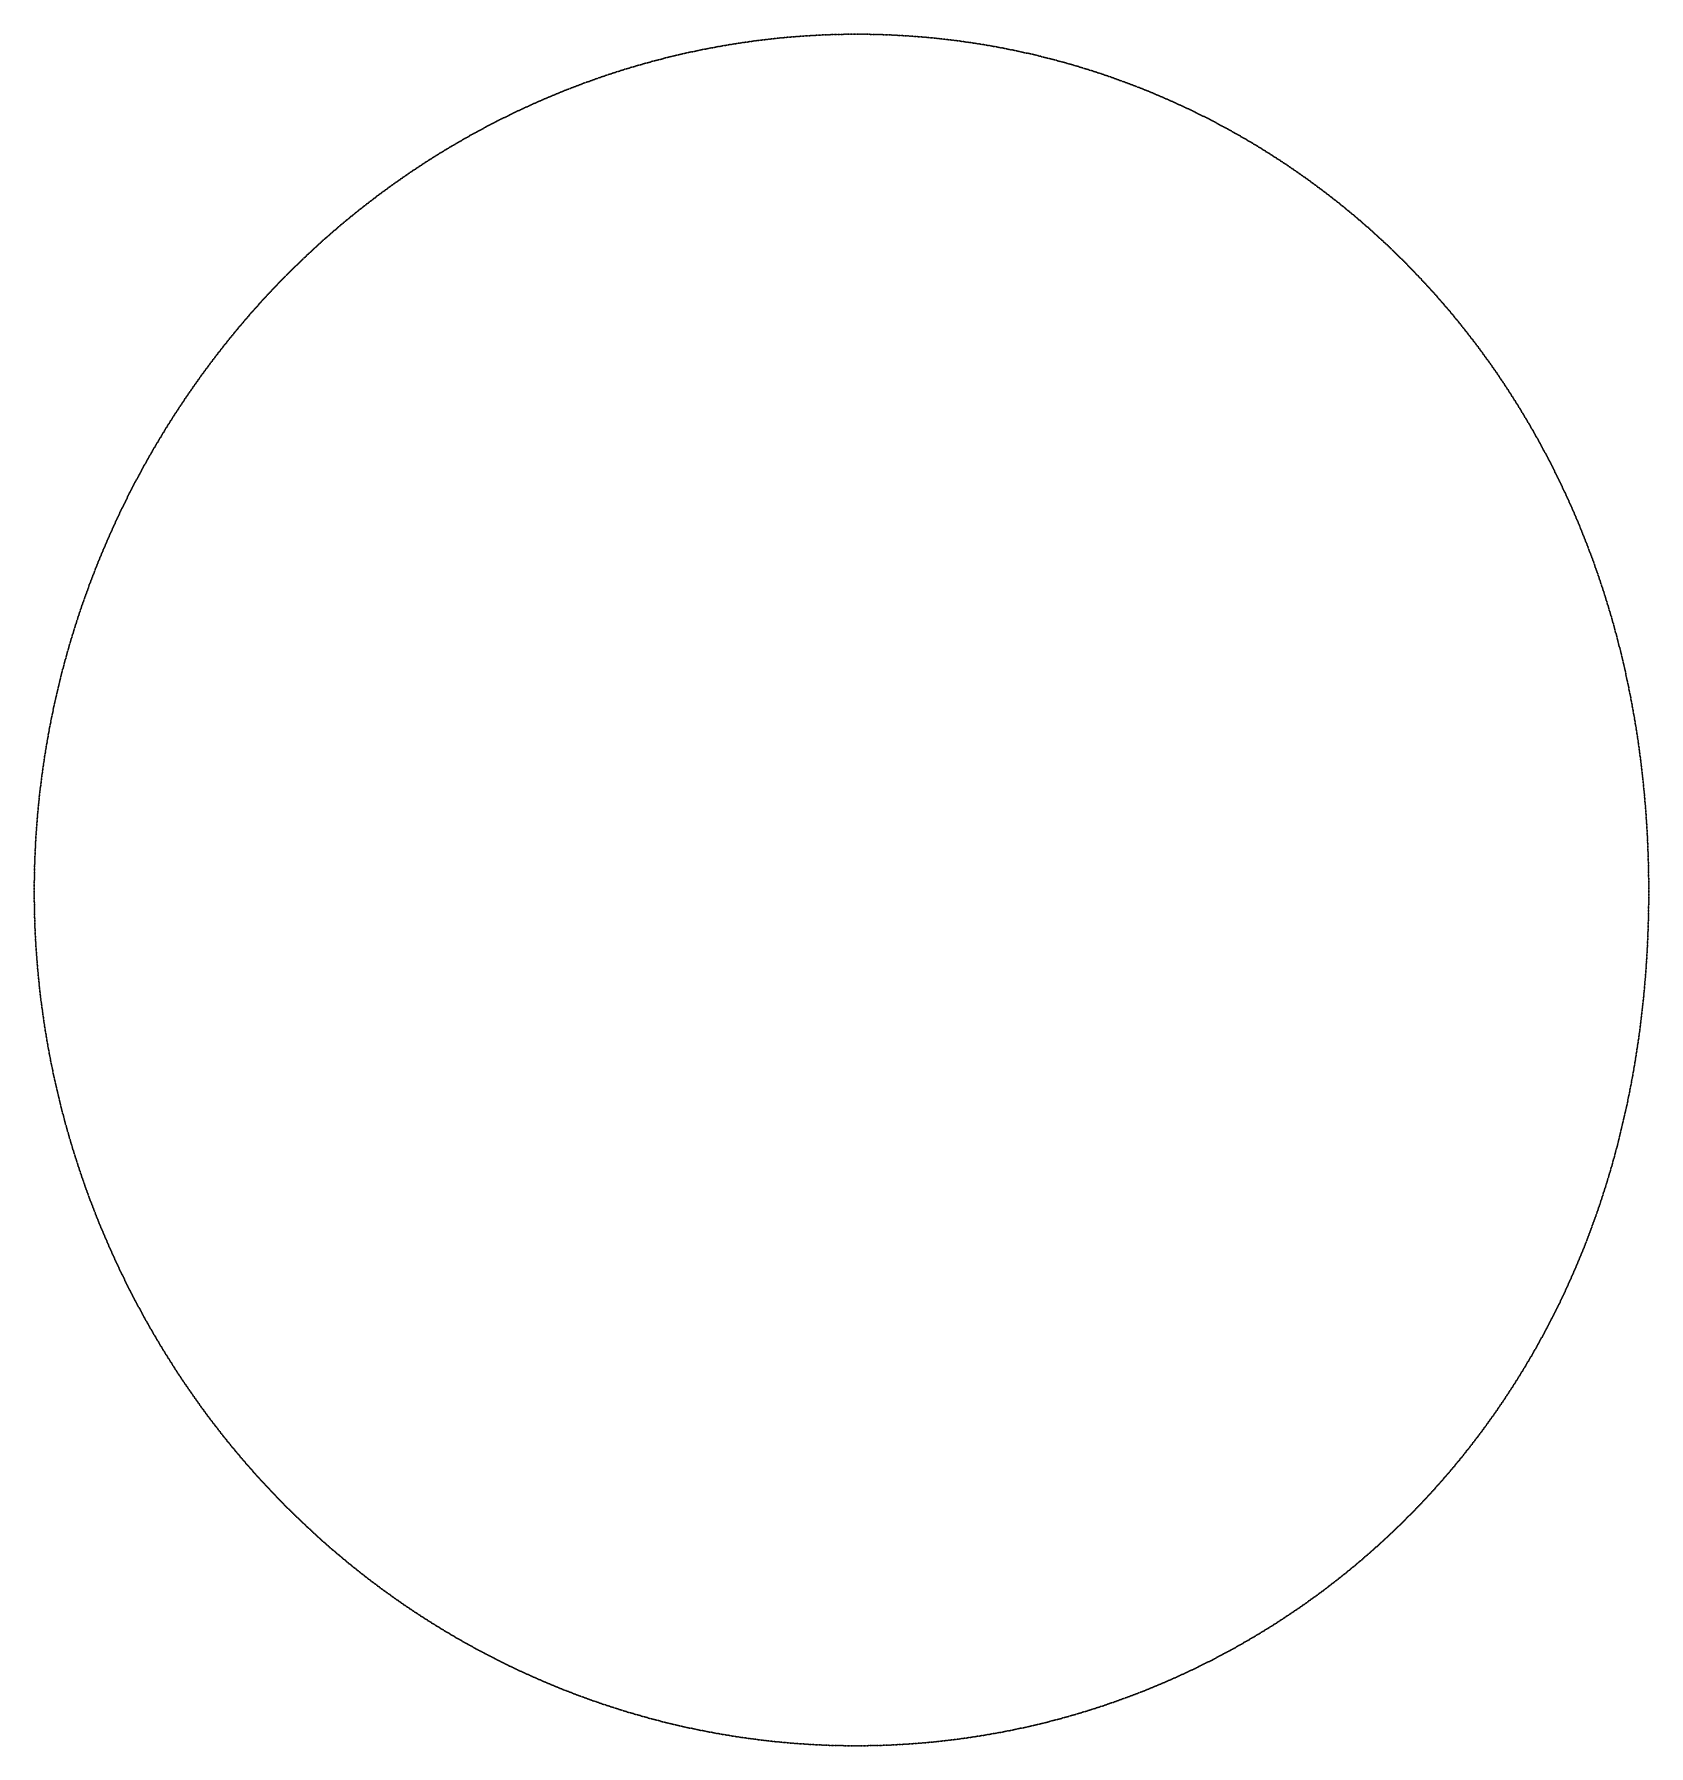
# Model space of a CAD drawing. Header units: metres. Extents: x -296 to 247, y -287 to 288.
import ezdxf

# ---------------------------------------------------------------- set-up
doc = ezdxf.new("R2010")
doc.units = ezdxf.units.M

msp = doc.modelspace()

# ---------------------------------------------------------------- linework, layer by layer
for p in [(-34.94, 287.85), (-34.45, 287.88), (-33.96, 287.9), (-33.47, 287.93), (-32.98, 287.96), (-32.49, 287.98), (-32.01, 288), (-31.52, 288.03), (-31.03, 288.05), (-30.54, 288.07), (-30.05, 288.09), (-29.56, 288.11), (-29.07, 288.13), (-28.58, 288.15), (-28.09, 288.16), (-27.6, 288.18), (-27.11, 288.19), (-26.62, 288.21), (-26.14, 288.22), (-25.65, 288.23), (-25.16, 288.24), (-24.67, 288.25), (-24.18, 288.26), (-23.69, 288.27), (-23.2, 288.28), (-22.71, 288.28), (-22.22, 288.29), (-21.73, 288.29), (-21.24, 288.3), (-20.75, 288.3), (-20.26, 288.3), (-19.77, 288.3), (-19.28, 288.3), (-18.79, 288.3), (-18.3, 288.3), (-17.81, 288.3), (-17.32, 288.29), (-16.83, 288.29), (-16.35, 288.28), (-15.86, 288.28), (-15.37, 288.27), (-14.88, 288.26), (-14.39, 288.25), (-13.9, 288.24), (-13.41, 288.23), (-12.92, 288.22), (-12.43, 288.21), (-11.94, 288.2), (-11.45, 288.18), (-10.96, 288.17), (-10.47, 288.15), (-9.98, 288.13), (-9.49, 288.11), (-9, 288.09), (-8.52, 288.07), (-8.03, 288.05), (-7.54, 288.03), (-7.05, 288.01), (-6.56, 287.98), (-6.07, 287.96), (-5.58, 287.93), (-5.09, 287.91), (-4.6, 287.88), (-4.12, 287.85), (-76.11, 282.12), (-75.63, 282.23), (-75.16, 282.33), (-74.68, 282.43), (-74.2, 282.54), (-73.72, 282.64), (-73.24, 282.74), (-72.76, 282.84), (-72.28, 282.94), (-71.8, 283.03), (-71.32, 283.13), (-70.84, 283.23), (-70.36, 283.32), (-69.88, 283.42), (-69.4, 283.51), (-68.92, 283.6), (-68.44, 283.69), (-67.96, 283.78), (-67.48, 283.87), (-66.99, 283.96), (-66.51, 284.05), (-66.03, 284.14), (-65.55, 284.22), (-65.07, 284.31), (-64.59, 284.39), (-64.1, 284.48), (-63.62, 284.56), (-63.14, 284.64), (-62.65, 284.72), (-62.17, 284.8), (-61.69, 284.88), (-61.21, 284.96), (-60.72, 285.04), (-60.24, 285.11), (-59.76, 285.19), (-59.27, 285.26), (-58.79, 285.34), (-58.3, 285.41), (-57.82, 285.48), (-57.33, 285.55), (-56.85, 285.62), (-56.37, 285.69), (-55.88, 285.76), (-55.4, 285.83), (-54.91, 285.9), (-54.43, 285.96), (-53.94, 286.03), (-53.46, 286.09), (-52.97, 286.15), (-52.48, 286.22), (-52, 286.28), (-51.51, 286.34), (-51.03, 286.4), (-50.54, 286.45), (-50.05, 286.51), (-49.57, 286.57), (-49.08, 286.62), (-48.6, 286.68), (-48.11, 286.73), (-47.62, 286.79), (-47.14, 286.84), (-46.65, 286.89), (-46.16, 286.94), (-45.67, 286.99), (-45.19, 287.04), (-44.7, 287.09), (-44.21, 287.13), (-43.73, 287.18), (-43.24, 287.22), (-42.75, 287.27), (-42.26, 287.31), (-41.77, 287.35), (-41.29, 287.39), (-40.8, 287.43), (-40.31, 287.47), (-39.82, 287.51), (-39.33, 287.55), (-38.85, 287.59), (-38.36, 287.62), (-37.87, 287.66), (-37.38, 287.69), (-36.89, 287.72), (-36.4, 287.76), (-35.92, 287.79), (-35.43, 287.82), (-3.63, 287.82), (-3.14, 287.79), (-2.65, 287.76), (-2.16, 287.73), (-1.67, 287.7), (-1.18, 287.66), (-0.7, 287.63), (-0.21, 287.59), (0.28, 287.55), (0.77, 287.52), (1.26, 287.48), (1.74, 287.44), (2.23, 287.4), (2.72, 287.36), (3.21, 287.32), (3.7, 287.27), (4.18, 287.23), (4.67, 287.18), (5.16, 287.14), (5.65, 287.09), (6.13, 287.04), (6.62, 286.99), (7.11, 286.94), (7.59, 286.89), (8.08, 286.84), (8.57, 286.79), (9.05, 286.74), (9.54, 286.68), (10.03, 286.63), (10.51, 286.57), (11, 286.52), (11.49, 286.46), (11.97, 286.4), (12.46, 286.34), (12.94, 286.28), (13.43, 286.22), (13.91, 286.16), (14.4, 286.09), (14.89, 286.03), (15.37, 285.96), (15.86, 285.9), (16.34, 285.83), (16.83, 285.76), (17.31, 285.69), (17.8, 285.63), (18.28, 285.55), (18.76, 285.48), (19.25, 285.41), (19.73, 285.34), (20.22, 285.26), (20.7, 285.19), (21.18, 285.11), (21.67, 285.04), (22.15, 284.96), (22.63, 284.88), (23.12, 284.8), (23.6, 284.72), (24.08, 284.64), (24.56, 284.55), (25.05, 284.47), (25.53, 284.39), (26.01, 284.3), (26.49, 284.22), (26.97, 284.13), (27.46, 284.04), (27.94, 283.95), (28.42, 283.86), (28.9, 283.77), (29.38, 283.68), (29.86, 283.59), (30.34, 283.49), (30.82, 283.4), (31.3, 283.3), (31.78, 283.21), (32.26, 283.11), (32.74, 283.01), (33.22, 282.92), (33.7, 282.82), (34.18, 282.72), (34.66, 282.61), (35.14, 282.51), (35.62, 282.41), (36.1, 282.3), (36.57, 282.2), (37.05, 282.09), (-97.87, 276.36), (-97.41, 276.5), (-96.94, 276.64), (-96.47, 276.79), (-96, 276.93), (-95.53, 277.07), (-95.06, 277.21), (-94.59, 277.35), (-94.13, 277.49), (-93.66, 277.63), (-93.19, 277.77), (-92.72, 277.9), (-92.24, 278.04), (-91.77, 278.17), (-91.3, 278.3), (-90.83, 278.44), (-90.36, 278.57), (-89.89, 278.7), (-89.42, 278.83), (-88.94, 278.96), (-88.47, 279.09), (-88, 279.22), (-87.53, 279.34), (-87.05, 279.47), (-86.58, 279.59), (-86.11, 279.72), (-85.63, 279.84), (-85.16, 279.96), (-84.68, 280.08), (-84.21, 280.2), (-83.74, 280.32), (-83.26, 280.44), (-82.79, 280.56), (-82.31, 280.68), (-81.83, 280.79), (-81.36, 280.91), (-80.88, 281.02), (-80.41, 281.14), (-79.93, 281.25), (-79.45, 281.36), (-78.98, 281.47), (-78.5, 281.58), (-78.02, 281.69), (-77.55, 281.8), (-77.07, 281.91), (-76.59, 282.02), (37.53, 281.99), (38.01, 281.88), (38.48, 281.77), (38.96, 281.66), (39.44, 281.55), (39.91, 281.44), (40.39, 281.33), (40.87, 281.21), (41.34, 281.1), (41.82, 280.98), (42.3, 280.87), (42.77, 280.75), (43.25, 280.63), (43.72, 280.52), (44.2, 280.4), (44.67, 280.28), (45.14, 280.15), (45.62, 280.03), (46.09, 279.91), (46.57, 279.79), (47.04, 279.66), (47.51, 279.53), (47.99, 279.41), (48.46, 279.28), (48.93, 279.15), (49.4, 279.02), (49.87, 278.89), (50.35, 278.76), (50.82, 278.63), (51.29, 278.5), (51.76, 278.36), (52.23, 278.23), (52.7, 278.09), (53.17, 277.96), (53.64, 277.82), (54.11, 277.68), (54.58, 277.54), (55.05, 277.4), (55.52, 277.26), (55.99, 277.12), (56.45, 276.98), (56.92, 276.83), (57.39, 276.69), (57.86, 276.54), (58.32, 276.4), (-114.52, 270.58), (-114.06, 270.76), (-113.61, 270.93), (-113.15, 271.1), (-112.69, 271.28), (-112.23, 271.45), (-111.77, 271.62), (-111.31, 271.79), (-110.86, 271.96), (-110.4, 272.13), (-109.94, 272.3), (-109.48, 272.46), (-109.01, 272.63), (-108.55, 272.79), (-108.09, 272.96), (-107.63, 273.12), (-107.17, 273.28), (-106.71, 273.44), (-106.24, 273.61), (-105.78, 273.77), (-105.32, 273.92), (-104.86, 274.08), (-104.39, 274.24), (-103.93, 274.4), (-103.46, 274.55), (-103, 274.71), (-102.54, 274.86), (-102.07, 275.02), (-101.61, 275.17), (-101.14, 275.32), (-100.67, 275.47), (-100.21, 275.62), (-99.74, 275.77), (-99.28, 275.92), (-98.81, 276.06), (-98.34, 276.21), (58.79, 276.25), (59.26, 276.1), (59.72, 275.95), (60.19, 275.8), (60.66, 275.65), (61.12, 275.5), (61.59, 275.35), (62.05, 275.19), (62.52, 275.04), (62.98, 274.88), (63.45, 274.73), (63.91, 274.57), (64.37, 274.41), (64.84, 274.26), (65.3, 274.1), (65.76, 273.94), (66.22, 273.78), (66.69, 273.61), (67.15, 273.45), (67.61, 273.29), (68.07, 273.12), (68.53, 272.96), (68.99, 272.79), (69.45, 272.62), (69.91, 272.45), (70.37, 272.29), (70.83, 272.12), (71.29, 271.95), (71.75, 271.77), (72.2, 271.6), (72.66, 271.43), (73.12, 271.25), (73.58, 271.08), (74.03, 270.9), (74.49, 270.73), (-128.08, 264.95), (-127.64, 265.15), (-127.19, 265.35), (-126.74, 265.54), (-126.29, 265.74), (-125.84, 265.94), (-125.4, 266.13), (-124.95, 266.33), (-124.5, 266.52), (-124.05, 266.72), (-123.6, 266.91), (-123.15, 267.1), (-122.7, 267.29), (-122.24, 267.48), (-121.79, 267.67), (-121.34, 267.86), (-120.89, 268.04), (-120.44, 268.23), (-119.98, 268.42), (-119.53, 268.6), (-119.08, 268.79), (-118.62, 268.97), (-118.17, 269.15), (-117.71, 269.33), (-117.26, 269.51), (-116.8, 269.69), (-116.35, 269.87), (-115.89, 270.05), (-115.43, 270.23), (-114.98, 270.41), (74.95, 270.55), (75.4, 270.37), (75.86, 270.19), (76.31, 270.01), (76.77, 269.83), (77.22, 269.65), (77.68, 269.46), (78.13, 269.28), (78.58, 269.1), (79.04, 268.91), (79.49, 268.72), (79.94, 268.54), (80.39, 268.35), (80.85, 268.16), (81.3, 267.97), (81.75, 267.78), (82.2, 267.59), (82.65, 267.4), (83.1, 267.2), (83.55, 267.01), (84, 266.81), (84.45, 266.62), (84.89, 266.42), (85.34, 266.22), (85.79, 266.03), (86.24, 265.83), (86.68, 265.63), (87.13, 265.43), (87.58, 265.22), (88.02, 265.02), (88.47, 264.82), (-140.01, 259.26), (-139.57, 259.48), (-139.14, 259.7), (-138.7, 259.92), (-138.26, 260.14), (-137.82, 260.35), (-137.38, 260.57), (-136.94, 260.79), (-136.51, 261), (-136.07, 261.22), (-135.63, 261.43), (-135.18, 261.64), (-134.74, 261.86), (-134.3, 262.07), (-133.86, 262.28), (-133.42, 262.49), (-132.98, 262.7), (-132.53, 262.91), (-132.09, 263.12), (-131.65, 263.32), (-131.2, 263.53), (-130.76, 263.73), (-130.31, 263.94), (-129.87, 264.14), (-129.42, 264.34), (-128.98, 264.55), (-128.53, 264.75), (88.91, 264.61), (89.36, 264.41), (89.8, 264.2), (90.24, 264), (90.69, 263.79), (91.13, 263.58), (91.57, 263.37), (92.02, 263.16), (92.46, 262.95), (92.9, 262.74), (93.34, 262.53), (93.78, 262.31), (94.22, 262.1), (94.66, 261.88), (95.1, 261.67), (95.54, 261.45), (95.98, 261.23), (96.42, 261.02), (96.85, 260.8), (97.29, 260.58), (97.73, 260.36), (98.16, 260.13), (98.6, 259.91), (99.04, 259.69), (99.47, 259.46), (99.91, 259.24), (-150.8, 253.47), (-150.37, 253.71), (-149.94, 253.95), (-149.52, 254.19), (-149.09, 254.43), (-148.66, 254.67), (-148.23, 254.9), (-147.8, 255.14), (-147.37, 255.38), (-146.94, 255.61), (-146.51, 255.84), (-146.08, 256.08), (-145.65, 256.31), (-145.22, 256.54), (-144.79, 256.77), (-144.36, 257), (-143.92, 257.23), (-143.49, 257.46), (-143.06, 257.69), (-142.62, 257.91), (-142.19, 258.14), (-141.75, 258.36), (-141.32, 258.59), (-140.88, 258.81), (-140.45, 259.03), (100.34, 259.01), (100.77, 258.79), (101.21, 258.56), (101.64, 258.33), (102.07, 258.1), (102.51, 257.87), (102.94, 257.64), (103.37, 257.41), (103.8, 257.18), (104.23, 256.95), (104.66, 256.71), (105.09, 256.48), (105.52, 256.24), (105.95, 256), (106.38, 255.77), (106.8, 255.53), (107.23, 255.29), (107.66, 255.05), (108.09, 254.81), (108.51, 254.57), (108.94, 254.33), (109.36, 254.09), (109.79, 253.84), (110.21, 253.6), (110.63, 253.35), (-160.48, 247.73), (-160.06, 247.99), (-159.65, 248.25), (-159.23, 248.5), (-158.81, 248.76), (-158.4, 249.01), (-157.98, 249.27), (-157.56, 249.52), (-157.14, 249.77), (-156.72, 250.03), (-156.3, 250.28), (-155.88, 250.53), (-155.46, 250.78), (-155.04, 251.03), (-154.61, 251.27), (-154.19, 251.52), (-153.77, 251.77), (-153.34, 252.01), (-152.92, 252.26), (-152.5, 252.5), (-152.07, 252.75), (-151.65, 252.99), (-151.22, 253.23), (111.06, 253.11), (111.48, 252.86), (111.9, 252.61), (112.32, 252.36), (112.75, 252.11), (113.17, 251.86), (113.59, 251.61), (114.01, 251.36), (114.43, 251.11), (114.85, 250.86), (115.26, 250.6), (115.68, 250.35), (116.1, 250.09), (116.52, 249.83), (116.93, 249.58), (117.35, 249.32), (117.77, 249.06), (118.18, 248.8), (118.6, 248.54), (119.01, 248.28), (119.42, 248.02), (119.84, 247.76), (-169.51, 241.87), (-169.11, 242.14), (-168.7, 242.42), (-168.3, 242.69), (-167.89, 242.96), (-167.48, 243.23), (-167.07, 243.5), (-166.66, 243.77), (-166.26, 244.04), (-165.85, 244.31), (-165.44, 244.58), (-165.03, 244.84), (-164.61, 245.11), (-164.2, 245.38), (-163.79, 245.64), (-163.38, 245.9), (-162.97, 246.17), (-162.55, 246.43), (-162.14, 246.69), (-161.73, 246.95), (-161.31, 247.21), (-160.9, 247.47), (120.25, 247.49), (120.66, 247.23), (121.07, 246.96), (121.48, 246.7), (121.89, 246.43), (122.3, 246.16), (122.71, 245.9), (123.12, 245.63), (123.53, 245.36), (123.94, 245.09), (124.35, 244.82), (124.76, 244.55), (125.16, 244.27), (125.57, 244), (125.97, 243.73), (126.38, 243.45), (126.78, 243.17), (127.19, 242.9), (127.59, 242.62), (127.99, 242.34), (128.4, 242.06), (128.8, 241.79), (-177.52, 236.24), (-177.13, 236.53), (-176.73, 236.81), (-176.34, 237.1), (-175.94, 237.39), (-175.54, 237.67), (-175.14, 237.96), (-174.74, 238.24), (-174.34, 238.53), (-173.94, 238.81), (-173.54, 239.09), (-173.14, 239.37), (-172.74, 239.65), (-172.34, 239.93), (-171.94, 240.21), (-171.54, 240.49), (-171.13, 240.77), (-170.73, 241.04), (-170.32, 241.32), (-169.92, 241.59), (129.2, 241.5), (129.6, 241.22), (130, 240.94), (130.4, 240.66), (130.8, 240.38), (131.2, 240.09), (131.6, 239.81), (132, 239.52), (132.39, 239.24), (132.79, 238.95), (133.19, 238.66), (133.58, 238.37), (133.98, 238.08), (134.37, 237.79), (134.76, 237.5), (135.16, 237.21), (135.55, 236.92), (135.94, 236.63), (136.33, 236.33), (136.73, 236.04), (-185.33, 230.33), (-184.94, 230.63), (-184.56, 230.93), (-184.17, 231.23), (-183.78, 231.53), (-183.4, 231.83), (-183.01, 232.13), (-182.62, 232.43), (-182.23, 232.72), (-181.84, 233.02), (-181.45, 233.32), (-181.06, 233.61), (-180.67, 233.91), (-180.28, 234.2), (-179.89, 234.49), (-179.49, 234.79), (-179.1, 235.08), (-178.71, 235.37), (-178.31, 235.66), (-177.92, 235.95), (137.12, 235.74), (137.51, 235.45), (137.9, 235.15), (138.29, 234.86), (138.67, 234.56), (139.06, 234.26), (139.45, 233.96), (139.84, 233.66), (140.22, 233.36), (140.61, 233.06), (140.99, 232.75), (141.38, 232.45), (141.76, 232.15), (142.14, 231.84), (142.53, 231.54), (142.91, 231.23), (143.29, 230.93), (143.67, 230.62), (144.05, 230.31), (-192.17, 224.77), (-191.8, 225.09), (-191.42, 225.4), (-191.04, 225.72), (-190.67, 226.03), (-190.29, 226.34), (-189.91, 226.65), (-189.53, 226.96), (-189.15, 227.27), (-188.77, 227.58), (-188.39, 227.89), (-188.01, 228.19), (-187.63, 228.5), (-187.25, 228.81), (-186.86, 229.11), (-186.48, 229.42), (-186.1, 229.72), (-185.71, 230.02), (144.43, 230), (144.81, 229.69), (145.19, 229.38), (145.57, 229.07), (145.95, 228.76), (146.32, 228.45), (146.7, 228.13), (147.08, 227.82), (147.45, 227.51), (147.83, 227.19), (148.2, 226.88), (148.57, 226.56), (148.95, 226.24), (149.32, 225.92), (149.69, 225.61), (150.06, 225.29), (150.43, 224.97), (150.8, 224.65), (-198.83, 219.01), (-198.47, 219.33), (-198.1, 219.66), (-197.74, 219.98), (-197.37, 220.31), (-197, 220.63), (-196.63, 220.95), (-196.26, 221.28), (-195.89, 221.6), (-195.52, 221.92), (-195.15, 222.24), (-194.78, 222.56), (-194.41, 222.88), (-194.04, 223.19), (-193.67, 223.51), (-193.29, 223.83), (-192.92, 224.14), (-192.55, 224.46), (151.17, 224.32), (151.54, 224), (151.91, 223.68), (152.28, 223.36), (152.64, 223.03), (153.01, 222.71), (153.37, 222.38), (153.74, 222.06), (154.1, 221.73), (154.47, 221.4), (154.83, 221.07), (155.19, 220.74), (155.56, 220.41), (155.92, 220.08), (156.28, 219.75), (156.64, 219.42), (157, 219.09), (157.36, 218.76), (-205.31, 213.04), (-204.96, 213.37), (-204.6, 213.71), (-204.25, 214.05), (-203.89, 214.38), (-203.53, 214.72), (-203.17, 215.05), (-202.82, 215.38), (-202.46, 215.72), (-202.1, 216.05), (-201.74, 216.38), (-201.38, 216.71), (-201.01, 217.04), (-200.65, 217.37), (-200.29, 217.7), (-199.93, 218.03), (-199.56, 218.36), (-199.2, 218.68), (157.72, 218.42), (158.07, 218.09), (158.43, 217.75), (158.79, 217.42), (159.14, 217.08), (159.5, 216.75), (159.85, 216.41), (160.21, 216.07), (160.56, 215.73), (160.91, 215.39), (161.27, 215.05), (161.62, 214.71), (161.97, 214.37), (162.32, 214.03), (162.67, 213.69), (163.02, 213.34), (163.36, 213), (-210.91, 207.56), (-210.57, 207.91), (-210.22, 208.25), (-209.87, 208.6), (-209.53, 208.94), (-209.18, 209.29), (-208.83, 209.63), (-208.48, 209.98), (-208.13, 210.32), (-207.78, 210.66), (-207.43, 211), (-207.08, 211.34), (-206.73, 211.68), (-206.37, 212.02), (-206.02, 212.36), (-205.67, 212.7), (163.71, 212.65), (164.06, 212.31), (164.41, 211.96), (164.75, 211.62), (165.1, 211.27), (165.44, 210.92), (165.78, 210.57), (166.13, 210.22), (166.47, 209.87), (166.81, 209.52), (167.15, 209.17), (167.49, 208.82), (167.83, 208.47), (168.17, 208.11), (168.51, 207.76), (168.85, 207.41), (-216.69, 201.57), (-216.36, 201.93), (-216.02, 202.29), (-215.69, 202.64), (-215.35, 203), (-215.01, 203.35), (-214.67, 203.71), (-214.33, 204.06), (-213.99, 204.41), (-213.65, 204.76), (-213.31, 205.12), (-212.97, 205.47), (-212.63, 205.82), (-212.29, 206.17), (-211.95, 206.52), (-211.6, 206.86), (-211.26, 207.21), (169.19, 207.05), (169.52, 206.7), (169.86, 206.34), (170.2, 205.98), (170.53, 205.63), (170.86, 205.27), (171.2, 204.91), (171.53, 204.55), (171.86, 204.19), (172.19, 203.83), (172.52, 203.47), (172.85, 203.11), (173.18, 202.75), (173.51, 202.38), (173.84, 202.02), (174.17, 201.66), (-221.97, 195.79), (-221.65, 196.15), (-221.32, 196.52), (-220.99, 196.88), (-220.67, 197.25), (-220.34, 197.61), (-220.01, 197.97), (-219.68, 198.34), (-219.35, 198.7), (-219.02, 199.06), (-218.69, 199.42), (-218.36, 199.78), (-218.03, 200.14), (-217.69, 200.5), (-217.36, 200.86), (-217.03, 201.22), (174.49, 201.29), (174.82, 200.93), (175.15, 200.56), (175.47, 200.19), (175.79, 199.83), (176.12, 199.46), (176.44, 199.09), (176.76, 198.72), (177.08, 198.35), (177.41, 197.98), (177.72, 197.61), (178.04, 197.24), (178.36, 196.87), (178.68, 196.5), (179, 196.13), (179.31, 195.75), (-226.77, 190.23), (-226.46, 190.6), (-226.14, 190.98), (-225.82, 191.35), (-225.51, 191.72), (-225.19, 192.1), (-224.87, 192.47), (-224.55, 192.84), (-224.23, 193.21), (-223.91, 193.58), (-223.59, 193.95), (-223.27, 194.32), (-222.94, 194.68), (-222.62, 195.05), (-222.3, 195.42), (179.63, 195.38), (179.95, 195), (180.26, 194.63), (180.57, 194.25), (180.89, 193.88), (181.2, 193.5), (181.51, 193.12), (181.82, 192.74), (182.13, 192.37), (182.44, 191.99), (182.75, 191.61), (183.06, 191.23), (183.37, 190.85), (183.67, 190.46), (183.98, 190.08), (-231.43, 184.55), (-231.12, 184.93), (-230.82, 185.32), (-230.51, 185.7), (-230.2, 186.08), (-229.89, 186.46), (-229.58, 186.84), (-229.27, 187.22), (-228.96, 187.6), (-228.65, 187.97), (-228.34, 188.35), (-228.03, 188.73), (-227.72, 189.1), (-227.4, 189.48), (-227.09, 189.86), (184.29, 189.7), (184.59, 189.32), (184.89, 188.93), (185.2, 188.55), (185.5, 188.16), (185.8, 187.78), (186.1, 187.39), (186.4, 187.01), (186.7, 186.62), (187, 186.23), (187.3, 185.84), (187.6, 185.46), (187.9, 185.07), (188.19, 184.68), (188.49, 184.29), (-235.94, 178.76), (-235.64, 179.15), (-235.35, 179.54), (-235.05, 179.93), (-234.75, 180.31), (-234.45, 180.7), (-234.15, 181.09), (-233.85, 181.48), (-233.55, 181.86), (-233.25, 182.25), (-232.95, 182.63), (-232.65, 183.02), (-232.34, 183.4), (-232.04, 183.79), (-231.73, 184.17), (188.78, 183.9), (189.08, 183.5), (189.37, 183.11), (189.66, 182.72), (189.96, 182.33), (190.25, 181.93), (190.54, 181.54), (190.83, 181.15), (191.12, 180.75), (191.41, 180.36), (191.69, 179.96), (191.98, 179.56), (192.27, 179.17), (192.55, 178.77), (-240.3, 172.85), (-240.01, 173.25), (-239.73, 173.64), (-239.44, 174.04), (-239.15, 174.44), (-238.86, 174.83), (-238.57, 175.23), (-238.28, 175.62), (-237.99, 176.01), (-237.7, 176.41), (-237.41, 176.8), (-237.12, 177.19), (-236.82, 177.58), (-236.53, 177.98), (-236.23, 178.37), (192.84, 178.37), (193.12, 177.97), (193.41, 177.57), (193.69, 177.17), (193.97, 176.77), (194.25, 176.37), (194.53, 175.97), (194.81, 175.57), (195.09, 175.17), (195.37, 174.76), (195.65, 174.36), (195.93, 173.96), (196.2, 173.55), (196.48, 173.15), (196.75, 172.74), (-244.24, 167.24), (-243.96, 167.64), (-243.68, 168.05), (-243.4, 168.45), (-243.13, 168.85), (-242.85, 169.25), (-242.57, 169.66), (-242.29, 170.06), (-242, 170.46), (-241.72, 170.86), (-241.44, 171.26), (-241.16, 171.66), (-240.87, 172.05), (-240.59, 172.45), (197.03, 172.34), (197.3, 171.93), (197.57, 171.53), (197.84, 171.12), (198.11, 170.71), (198.39, 170.3), (198.65, 169.89), (198.92, 169.48), (199.19, 169.08), (199.46, 168.67), (199.73, 168.25), (199.99, 167.84), (200.26, 167.43), (200.52, 167.02), (-248.04, 161.54), (-247.78, 161.95), (-247.51, 162.36), (-247.24, 162.77), (-246.97, 163.18), (-246.7, 163.59), (-246.43, 163.99), (-246.16, 164.4), (-245.88, 164.81), (-245.61, 165.21), (-245.34, 165.62), (-245.06, 166.03), (-244.79, 166.43), (-244.51, 166.84), (200.79, 166.61), (201.05, 166.2), (201.31, 165.78), (201.57, 165.37), (201.83, 164.95), (202.09, 164.54), (202.35, 164.12), (202.61, 163.71), (202.87, 163.29), (203.13, 162.88), (203.38, 162.46), (203.64, 162.04), (203.89, 161.62), (204.15, 161.2), (-251.72, 155.75), (-251.46, 156.17), (-251.2, 156.59), (-250.94, 157), (-250.68, 157.42), (-250.42, 157.83), (-250.16, 158.24), (-249.9, 158.66), (-249.63, 159.07), (-249.37, 159.48), (-249.11, 159.9), (-248.84, 160.31), (-248.58, 160.72), (-248.31, 161.13), (204.4, 160.79), (204.65, 160.37), (204.91, 159.95), (205.16, 159.53), (205.41, 159.11), (205.66, 158.68), (205.91, 158.26), (206.15, 157.84), (206.4, 157.42), (206.65, 157), (206.89, 156.57), (207.14, 156.15), (207.38, 155.72), (-255.26, 149.89), (-255.01, 150.31), (-254.76, 150.73), (-254.51, 151.15), (-254.26, 151.57), (-254.01, 151.99), (-253.76, 152.41), (-253.5, 152.83), (-253.25, 153.25), (-253, 153.67), (-252.74, 154.09), (-252.49, 154.5), (-252.23, 154.92), (-251.97, 155.34), (207.63, 155.3), (207.87, 154.87), (208.11, 154.45), (208.35, 154.02), (208.59, 153.6), (208.83, 153.17), (209.07, 152.74), (209.31, 152.32), (209.55, 151.89), (209.79, 151.46), (210.02, 151.03), (210.26, 150.6), (210.49, 150.17), (210.73, 149.74), (-258.66, 143.94), (-258.42, 144.36), (-258.18, 144.79), (-257.94, 145.22), (-257.7, 145.64), (-257.46, 146.07), (-257.22, 146.5), (-256.97, 146.92), (-256.73, 147.35), (-256.49, 147.77), (-256.24, 148.19), (-256, 148.62), (-255.75, 149.04), (-255.5, 149.46), (210.96, 149.31), (211.19, 148.88), (211.42, 148.45), (211.65, 148.02), (211.88, 147.58), (212.11, 147.15), (212.34, 146.72), (212.57, 146.29), (212.8, 145.85), (213.02, 145.42), (213.25, 144.98), (213.47, 144.55), (213.7, 144.11), (-261.69, 138.34), (-261.46, 138.77), (-261.23, 139.21), (-261, 139.64), (-260.77, 140.07), (-260.54, 140.5), (-260.31, 140.93), (-260.07, 141.36), (-259.84, 141.79), (-259.6, 142.22), (-259.37, 142.65), (-259.13, 143.08), (-258.9, 143.51), (213.92, 143.68), (214.14, 143.24), (214.36, 142.81), (214.59, 142.37), (214.81, 141.93), (215.03, 141.49), (215.24, 141.06), (215.46, 140.62), (215.68, 140.18), (215.9, 139.74), (216.11, 139.3), (216.33, 138.86), (216.54, 138.42), (-264.61, 132.68), (-264.39, 133.12), (-264.17, 133.56), (-263.94, 134), (-263.72, 134.43), (-263.5, 134.87), (-263.28, 135.3), (-263.05, 135.74), (-262.83, 136.17), (-262.6, 136.61), (-262.38, 137.04), (-262.15, 137.48), (-261.92, 137.91), (216.75, 137.98), (216.97, 137.54), (217.18, 137.1), (217.39, 136.65), (217.6, 136.21), (217.81, 135.77), (218.02, 135.33), (218.22, 134.88), (218.43, 134.44), (218.64, 134), (218.84, 133.55), (219.05, 133.11), (219.25, 132.66), (-267.4, 126.96), (-267.19, 127.41), (-266.98, 127.85), (-266.76, 128.29), (-266.55, 128.73), (-266.34, 129.17), (-266.12, 129.61), (-265.91, 130.05), (-265.69, 130.49), (-265.48, 130.93), (-265.26, 131.37), (-265.04, 131.81), (-264.82, 132.25), (219.46, 132.22), (219.66, 131.77), (219.86, 131.33), (220.06, 130.88), (220.26, 130.43), (220.46, 129.99), (220.66, 129.54), (220.86, 129.09), (221.05, 128.64), (221.25, 128.19), (221.45, 127.74), (221.64, 127.3), (221.84, 126.85), (-270.06, 121.19), (-269.86, 121.63), (-269.66, 122.08), (-269.46, 122.53), (-269.26, 122.97), (-269.05, 123.42), (-268.85, 123.86), (-268.64, 124.31), (-268.44, 124.75), (-268.23, 125.19), (-268.02, 125.64), (-267.82, 126.08), (-267.61, 126.52), (222.03, 126.4), (222.22, 125.95), (222.41, 125.5), (222.6, 125.04), (222.79, 124.59), (222.98, 124.14), (223.17, 123.69), (223.36, 123.24), (223.55, 122.79), (223.73, 122.33), (223.92, 121.88), (224.1, 121.43), (224.29, 120.97), (-272.61, 115.35), (-272.42, 115.8), (-272.22, 116.25), (-272.03, 116.7), (-271.84, 117.15), (-271.64, 117.6), (-271.45, 118.05), (-271.25, 118.5), (-271.06, 118.95), (-270.86, 119.4), (-270.66, 119.85), (-270.46, 120.29), (-270.26, 120.74), (224.47, 120.52), (224.65, 120.07), (224.83, 119.61), (225.02, 119.16), (225.2, 118.7), (225.38, 118.25), (225.55, 117.79), (225.73, 117.33), (225.91, 116.88), (226.09, 116.42), (226.26, 115.96), (226.44, 115.51), (-275.02, 109.47), (-274.84, 109.92), (-274.66, 110.37), (-274.48, 110.83), (-274.29, 111.28), (-274.11, 111.74), (-273.92, 112.19), (-273.74, 112.64), (-273.55, 113.09), (-273.36, 113.55), (-273.18, 114), (-272.99, 114.45), (-272.8, 114.9), (226.61, 115.05), (226.78, 114.59), (226.95, 114.13), (227.13, 113.67), (227.3, 113.21), (227.47, 112.76), (227.64, 112.3), (227.81, 111.84), (227.97, 111.38), (228.14, 110.92), (228.31, 110.46), (228.47, 110), (228.64, 109.53), (-277.14, 103.99), (-276.97, 104.44), (-276.8, 104.9), (-276.62, 105.36), (-276.45, 105.82), (-276.27, 106.27), (-276.1, 106.73), (-275.92, 107.19), (-275.74, 107.64), (-275.56, 108.1), (-275.39, 108.56), (-275.21, 109.01), (228.8, 109.07), (228.96, 108.61), (229.13, 108.15), (229.29, 107.69), (229.45, 107.23), (229.61, 106.76), (229.77, 106.3), (229.93, 105.84), (230.08, 105.37), (230.24, 104.91), (230.4, 104.45), (230.55, 103.98), (-279.31, 98), (-279.15, 98.47), (-278.99, 98.93), (-278.82, 99.39), (-278.66, 99.85), (-278.49, 100.31), (-278.33, 100.77), (-278.16, 101.23), (-277.99, 101.69), (-277.82, 102.15), (-277.66, 102.61), (-277.49, 103.07), (-277.31, 103.53), (230.71, 103.52), (230.86, 103.05), (231.01, 102.59), (231.17, 102.12), (231.32, 101.66), (231.47, 101.19), (231.62, 100.72), (231.77, 100.26), (231.92, 99.79), (232.06, 99.32), (232.21, 98.86), (232.36, 98.39), (232.5, 97.92), (-281.2, 92.44), (-281.05, 92.91), (-280.9, 93.37), (-280.74, 93.84), (-280.59, 94.3), (-280.43, 94.76), (-280.27, 95.23), (-280.11, 95.69), (-279.96, 96.15), (-279.8, 96.62), (-279.64, 97.08), (-279.48, 97.54), (232.65, 97.46), (232.79, 96.99), (232.93, 96.52), (233.08, 96.05), (233.22, 95.58), (233.36, 95.11), (233.5, 94.64), (233.64, 94.17), (233.78, 93.71), (233.91, 93.24), (234.05, 92.77), (234.19, 92.3), (-283.13, 86.38), (-282.98, 86.84), (-282.84, 87.31), (-282.69, 87.78), (-282.55, 88.25), (-282.4, 88.71), (-282.26, 89.18), (-282.11, 89.65), (-281.96, 90.11), (-281.81, 90.58), (-281.66, 91.05), (-281.51, 91.51), (-281.36, 91.98), (234.32, 91.82), (234.46, 91.35), (234.59, 90.88), (234.72, 90.41), (234.86, 89.94), (234.99, 89.47), (235.12, 89), (235.25, 88.53), (235.38, 88.05), (235.51, 87.58), (235.63, 87.11), (235.76, 86.64), (-284.78, 80.74), (-284.65, 81.21), (-284.52, 81.68), (-284.38, 82.15), (-284.24, 82.62), (-284.11, 83.09), (-283.97, 83.56), (-283.83, 84.03), (-283.69, 84.5), (-283.55, 84.97), (-283.41, 85.44), (-283.27, 85.91), (235.89, 86.16), (236.01, 85.69), (236.14, 85.22), (236.26, 84.74), (236.39, 84.27), (236.51, 83.79), (236.63, 83.32), (236.75, 82.85), (236.87, 82.37), (236.99, 81.9), (237.11, 81.42), (237.23, 80.95), (-286.33, 75.07), (-286.21, 75.55), (-286.08, 76.02), (-285.96, 76.49), (-285.83, 76.96), (-285.7, 77.44), (-285.57, 77.91), (-285.44, 78.38), (-285.31, 78.85), (-285.18, 79.33), (-285.05, 79.8), (-284.92, 80.27), (237.34, 80.47), (237.46, 80), (237.58, 79.52), (237.69, 79.04), (237.8, 78.57), (237.92, 78.09), (238.03, 77.62), (238.14, 77.14), (238.25, 76.66), (238.36, 76.19), (238.47, 75.71), (238.58, 75.23), (-287.76, 69.38), (-287.65, 69.85), (-287.53, 70.33), (-287.42, 70.8), (-287.3, 71.28), (-287.18, 71.75), (-287.06, 72.23), (-286.94, 72.7), (-286.82, 73.18), (-286.7, 73.65), (-286.58, 74.12), (-286.46, 74.6), (238.69, 74.75), (238.8, 74.28), (238.9, 73.8), (239.01, 73.32), (239.11, 72.84), (239.22, 72.36), (239.32, 71.88), (239.42, 71.41), (239.53, 70.93), (239.63, 70.45), (239.73, 69.97), (239.83, 69.49), (-289.08, 63.65), (-288.98, 64.13), (-288.87, 64.61), (-288.76, 65.08), (-288.66, 65.56), (-288.55, 66.04), (-288.44, 66.52), (-288.33, 66.99), (-288.22, 67.47), (-288.1, 67.95), (-287.99, 68.42), (-287.88, 68.9), (239.93, 69.01), (240.03, 68.53), (240.12, 68.05), (240.22, 67.57), (240.32, 67.09), (240.41, 66.61), (240.51, 66.13), (240.6, 65.65), (240.69, 65.17), (240.79, 64.69), (240.88, 64.21), (240.97, 63.73), (-290.29, 57.9), (-290.19, 58.38), (-290.1, 58.86), (-290, 59.34), (-289.9, 59.82), (-289.8, 60.3), (-289.7, 60.78), (-289.6, 61.26), (-289.5, 61.74), (-289.4, 62.22), (-289.29, 62.69), (-289.19, 63.17), (241.06, 63.25), (241.15, 62.76), (241.24, 62.28), (241.33, 61.8), (241.41, 61.32), (241.5, 60.84), (241.58, 60.36), (241.67, 59.87), (241.75, 59.39), (241.84, 58.91), (241.92, 58.43), (242, 57.94), (-291.38, 52.13), (-291.3, 52.61), (-291.21, 53.09), (-291.12, 53.57), (-291.03, 54.06), (-290.94, 54.54), (-290.85, 55.02), (-290.76, 55.5), (-290.67, 55.98), (-290.57, 56.46), (-290.48, 56.94), (-290.39, 57.42), (242.08, 57.46), (242.16, 56.98), (242.24, 56.5), (242.32, 56.01), (242.4, 55.53), (242.48, 55.05), (242.56, 54.56), (242.63, 54.08), (242.71, 53.6), (242.78, 53.11), (242.86, 52.63), (242.93, 52.14), (-292.36, 46.34), (-292.28, 46.82), (-292.2, 47.3), (-292.13, 47.79), (-292.05, 48.27), (-291.97, 48.75), (-291.89, 49.24), (-291.8, 49.72), (-291.72, 50.2), (-291.64, 50.68), (-291.55, 51.17), (-291.47, 51.65), (243, 51.66), (243.08, 51.18), (243.15, 50.69), (243.22, 50.21), (243.29, 49.72), (243.36, 49.24), (243.42, 48.75), (243.49, 48.27), (243.56, 47.78), (243.63, 47.3), (243.69, 46.81), (243.76, 46.33), (-293.22, 40.53), (-293.15, 41.01), (-293.09, 41.5), (-293.02, 41.98), (-292.95, 42.46), (-292.88, 42.95), (-292.8, 43.43), (-292.73, 43.92), (-292.66, 44.4), (-292.59, 44.89), (-292.51, 45.37), (-292.44, 45.85), (243.82, 45.84), (243.88, 45.36), (243.95, 44.87), (244.01, 44.39), (244.07, 43.9), (244.13, 43.41), (244.19, 42.93), (244.25, 42.44), (244.31, 41.96), (244.36, 41.47), (244.42, 40.98), (244.48, 40.5), (-293.97, 34.7), (-293.91, 35.18), (-293.85, 35.67), (-293.79, 36.16), (-293.73, 36.64), (-293.67, 37.13), (-293.61, 37.61), (-293.55, 38.1), (-293.48, 38.59), (-293.42, 39.07), (-293.35, 39.56), (-293.29, 40.04), (244.53, 40.01), (244.59, 39.52), (244.64, 39.04), (244.7, 38.55), (244.75, 38.06), (244.8, 37.58), (244.85, 37.09), (244.9, 36.6), (244.95, 36.12), (245, 35.63), (245.05, 35.14), (245.1, 34.66), (-294.6, 28.86), (-294.55, 29.35), (-294.5, 29.83), (-294.45, 30.32), (-294.4, 30.81), (-294.35, 31.29), (-294.3, 31.78), (-294.24, 32.27), (-294.19, 32.75), (-294.14, 33.24), (-294.08, 33.73), (-294.02, 34.21), (245.15, 34.17), (245.19, 33.68), (245.24, 33.19), (245.28, 32.71), (245.33, 32.22), (245.37, 31.73), (245.41, 31.24), (245.46, 30.76), (245.5, 30.27), (245.54, 29.78), (245.58, 29.29), (245.62, 28.8), (-295.07, 23.49), (-295.04, 23.98), (-295, 24.47), (-294.95, 24.96), (-294.91, 25.45), (-294.87, 25.93), (-294.83, 26.42), (-294.78, 26.91), (-294.74, 27.4), (-294.69, 27.88), (-294.65, 28.37), (245.66, 28.32), (245.7, 27.83), (245.73, 27.34), (245.77, 26.85), (245.81, 26.36), (245.84, 25.88), (245.88, 25.39), (245.91, 24.9), (245.95, 24.41), (245.98, 23.92), (246.01, 23.43), (-295.48, 17.63), (-295.45, 18.12), (-295.42, 18.61), (-295.39, 19.1), (-295.36, 19.59), (-295.33, 20.08), (-295.29, 20.57), (-295.26, 21.05), (-295.22, 21.54), (-295.19, 22.03), (-295.15, 22.52), (-295.11, 23.01), (246.04, 22.94), (246.07, 22.46), (246.1, 21.97), (246.13, 21.48), (246.16, 20.99), (246.19, 20.5), (246.22, 20.01), (246.24, 19.52), (246.27, 19.04), (246.29, 18.55), (246.32, 18.06), (246.34, 17.57), (-295.77, 11.77), (-295.75, 12.26), (-295.73, 12.74), (-295.71, 13.23), (-295.69, 13.72), (-295.67, 14.21), (-295.64, 14.7), (-295.62, 15.19), (-295.59, 15.68), (-295.57, 16.17), (-295.54, 16.66), (-295.51, 17.15), (246.37, 17.08), (246.39, 16.59), (246.41, 16.1), (246.43, 15.61), (246.45, 15.12), (246.47, 14.63), (246.49, 14.14), (246.51, 13.66), (246.53, 13.17), (246.55, 12.68), (246.56, 12.19), (246.58, 11.7), (-295.95, 5.89), (-295.94, 6.38), (-295.93, 6.87), (-295.92, 7.36), (-295.9, 7.85), (-295.89, 8.34), (-295.88, 8.83), (-295.86, 9.32), (-295.85, 9.81), (-295.83, 10.3), (-295.81, 10.79), (-295.79, 11.28), (246.6, 11.21), (246.61, 10.72), (246.62, 10.23), (246.64, 9.74), (246.65, 9.25), (246.66, 8.76), (246.67, 8.27), (246.68, 7.78), (246.69, 7.29), (246.7, 6.8), (246.71, 6.32), (246.72, 5.83), (-296.01, 1.49), (-296.01, 1), (-296.01, 0.51), (-296.01, 0.02), (-296, 2.47), (-296, 1.98), (-295.99, 3.45), (-295.99, 2.96), (-295.98, 4.43), (-295.98, 3.94), (-295.97, 4.92), (-295.96, 5.41), (246.73, 5.34), (246.73, 4.85), (246.74, 4.36), (246.75, 3.87), (246.75, 3.38), (246.75, 2.89), (246.76, 2.4), (246.76, 1.91), (246.76, 1.42), (246.76, 0.93), (246.76, 0.44), (246.76, 0), (246.76, 0), (-296.01, -0.47), (-296.01, -0.96), (-296.01, -1.45), (-296, -1.94), (-296, -2.43), (-295.99, -2.92), (-295.99, -3.41), (-295.98, -3.9), (-295.98, -4.39), (-295.97, -4.87), (-295.96, -5.36), (246.73, -4.94), (246.73, -5.43), (246.74, -3.97), (246.74, -4.45), (246.75, -2.99), (246.75, -3.48), (246.76, -0.05), (246.76, -0.54), (246.76, -1.03), (246.76, -1.52), (246.76, -1.52), (246.76, -2.01), (246.76, -2.5), (-295.95, -5.85), (-295.94, -6.34), (-295.93, -6.83), (-295.92, -7.32), (-295.91, -7.81), (-295.89, -8.3), (-295.88, -8.79), (-295.86, -9.28), (-295.85, -9.77), (-295.83, -10.26), (-295.81, -10.75), (-295.8, -11.24), (246.59, -11.31), (246.61, -10.82), (246.62, -10.33), (246.64, -9.84), (246.65, -9.35), (246.66, -8.86), (246.67, -8.37), (246.68, -7.88), (246.69, -7.39), (246.7, -6.9), (246.71, -6.41), (246.72, -5.92), (-295.78, -11.73), (-295.76, -12.21), (-295.74, -12.7), (-295.72, -13.19), (-295.69, -13.68), (-295.67, -14.17), (-295.65, -14.66), (-295.62, -15.15), (-295.6, -15.64), (-295.57, -16.13), (-295.54, -16.62), (-295.51, -17.1), (246.37, -17.18), (246.39, -16.69), (246.41, -16.2), (246.43, -15.71), (246.45, -15.22), (246.47, -14.73), (246.49, -14.24), (246.51, -13.75), (246.53, -13.26), (246.54, -12.77), (246.56, -12.29), (246.58, -11.8), (-295.49, -17.59), (-295.46, -18.08), (-295.43, -18.57), (-295.39, -19.06), (-295.36, -19.55), (-295.33, -20.04), (-295.3, -20.52), (-295.26, -21.01), (-295.23, -21.5), (-295.19, -21.99), (-295.15, -22.48), (-295.12, -22.97), (246.07, -22.55), (246.1, -22.07), (246.13, -21.58), (246.16, -21.09), (246.19, -20.6), (246.22, -20.11), (246.24, -19.62), (246.27, -19.13), (246.29, -18.64), (246.32, -18.15), (246.34, -17.67), (-295.08, -23.45), (-295.04, -23.94), (-295, -24.43), (-294.96, -24.92), (-294.92, -25.4), (-294.87, -25.89), (-294.83, -26.38), (-294.79, -26.87), (-294.74, -27.36), (-294.7, -27.84), (-294.65, -28.33), (245.66, -28.41), (245.7, -27.93), (245.74, -27.44), (245.77, -26.95), (245.81, -26.46), (245.84, -25.97), (245.88, -25.48), (245.91, -25), (245.95, -24.51), (245.98, -24.02), (246.01, -23.53), (246.04, -23.04), (-294.6, -28.82), (-294.55, -29.3), (-294.51, -29.79), (-294.46, -30.28), (-294.41, -30.77), (-294.35, -31.25), (-294.3, -31.74), (-294.25, -32.23), (-294.2, -32.71), (-294.14, -33.2), (-294.09, -33.69), (-294.03, -34.17), (245.15, -34.27), (245.2, -33.78), (245.24, -33.29), (245.29, -32.8), (245.33, -32.32), (245.38, -31.83), (245.42, -31.34), (245.46, -30.85), (245.5, -30.37), (245.54, -29.88), (245.58, -29.39), (245.62, -28.9), (-293.97, -34.66), (-293.92, -35.14), (-293.86, -35.63), (-293.8, -36.12), (-293.74, -36.6), (-293.68, -37.09), (-293.61, -37.57), (-293.55, -38.06), (-293.49, -38.54), (-293.42, -39.03), (-293.36, -39.51), (-293.29, -40), (244.54, -40.11), (244.6, -39.62), (244.65, -39.14), (244.71, -38.65), (244.76, -38.16), (244.81, -37.68), (244.86, -37.19), (244.91, -36.7), (244.96, -36.22), (245.01, -35.73), (245.06, -35.24), (245.11, -34.75), (-293.23, -40.48), (-293.16, -40.97), (-293.09, -41.45), (-293.02, -41.94), (-292.95, -42.42), (-292.88, -42.91), (-292.81, -43.39), (-292.74, -43.88), (-292.67, -44.36), (-292.59, -44.84), (-292.52, -45.33), (-292.44, -45.81), (243.84, -45.94), (243.9, -45.46), (243.96, -44.97), (244.02, -44.48), (244.08, -44), (244.14, -43.51), (244.2, -43.03), (244.26, -42.54), (244.32, -42.05), (244.38, -41.57), (244.43, -41.08), (244.49, -40.6), (-292.37, -46.3), (-292.29, -46.78), (-292.21, -47.26), (-292.13, -47.75), (-292.05, -48.23), (-291.97, -48.71), (-291.89, -49.19), (-291.81, -49.68), (-291.73, -50.16), (-291.64, -50.64), (-291.56, -51.12), (-291.48, -51.61), (243.03, -51.76), (243.1, -51.28), (243.17, -50.79), (243.24, -50.31), (243.31, -49.82), (243.38, -49.34), (243.44, -48.85), (243.51, -48.37), (243.58, -47.88), (243.64, -47.4), (243.71, -46.91), (243.77, -46.43), (-291.39, -52.09), (-291.3, -52.57), (-291.22, -53.05), (-291.13, -53.53), (-291.04, -54.02), (-290.95, -54.5), (-290.86, -54.98), (-290.77, -55.46), (-290.67, -55.94), (-290.58, -56.42), (-290.49, -56.9), (-290.39, -57.38), (242.12, -57.56), (242.2, -57.08), (242.27, -56.6), (242.35, -56.11), (242.43, -55.63), (242.51, -55.15), (242.58, -54.66), (242.66, -54.18), (242.73, -53.7), (242.81, -53.21), (242.88, -52.73), (242.96, -52.24), (-290.3, -57.86), (-290.2, -58.34), (-290.11, -58.82), (-290.01, -59.3), (-289.91, -59.78), (-289.81, -60.26), (-289.71, -60.74), (-289.61, -61.22), (-289.51, -61.7), (-289.41, -62.18), (-289.3, -62.65), (-289.2, -63.13), (241.19, -62.87), (241.28, -62.39), (241.36, -61.9), (241.45, -61.42), (241.54, -60.94), (241.62, -60.46), (241.71, -59.98), (241.79, -59.49), (241.87, -59.01), (241.95, -58.53), (242.03, -58.05), (-289.09, -63.61), (-288.99, -64.09), (-288.88, -64.57), (-288.77, -65.04), (-288.67, -65.52), (-288.56, -66), (-288.45, -66.48), (-288.34, -66.95), (-288.23, -67.43), (-288.11, -67.91), (-288, -68.38), (-287.89, -68.86), (240.08, -68.64), (240.17, -68.16), (240.27, -67.68), (240.37, -67.2), (240.46, -66.72), (240.55, -66.24), (240.65, -65.75), (240.74, -65.27), (240.83, -64.79), (240.92, -64.31), (241.01, -63.83), (241.1, -63.35), (-287.77, -69.34), (-287.66, -69.81), (-287.54, -70.29), (-287.43, -70.76), (-287.31, -71.24), (-287.19, -71.71), (-287.07, -72.19), (-286.95, -72.66), (-286.83, -73.14), (-286.71, -73.61), (-286.59, -74.08), (-286.46, -74.56), (238.86, -74.38), (238.97, -73.91), (239.07, -73.43), (239.18, -72.95), (239.28, -72.47), (239.38, -71.99), (239.48, -71.51), (239.58, -71.03), (239.68, -70.55), (239.78, -70.08), (239.88, -69.6), (239.98, -69.12), (-286.34, -75.03), (-286.22, -75.51), (-286.09, -75.98), (-285.97, -76.45), (-285.84, -76.92), (-285.71, -77.4), (-285.58, -77.87), (-285.45, -78.34), (-285.32, -78.81), (-285.19, -79.29), (-285.06, -79.76), (-284.93, -80.23), (237.42, -80.58), (237.54, -80.11), (237.65, -79.63), (237.77, -79.15), (237.88, -78.68), (237.99, -78.2), (238.1, -77.73), (238.21, -77.25), (238.32, -76.77), (238.43, -76.29), (238.54, -75.82), (238.65, -75.34), (238.76, -74.86), (-284.8, -80.7), (-284.66, -81.17), (-284.53, -81.64), (-284.39, -82.11), (-284.26, -82.58), (-284.12, -83.05), (-283.98, -83.52), (-283.84, -83.99), (-283.7, -84.46), (-283.56, -84.93), (-283.42, -85.4), (-283.28, -85.87), (-283.14, -86.34), (235.98, -86.28), (236.11, -85.8), (236.23, -85.33), (236.35, -84.86), (236.48, -84.38), (236.6, -83.91), (236.72, -83.43), (236.84, -82.96), (236.96, -82.48), (237.07, -82.01), (237.19, -81.53), (237.31, -81.06), (-283, -86.8), (-282.85, -87.27), (-282.71, -87.74), (-282.56, -88.21), (-282.41, -88.67), (-282.27, -89.14), (-282.12, -89.61), (-281.97, -90.07), (-281.82, -90.54), (-281.67, -91.01), (-281.52, -91.47), (-281.37, -91.94), (234.43, -91.94), (234.57, -91.47), (234.7, -91), (234.83, -90.53), (234.96, -90.06), (235.09, -89.59), (235.22, -89.12), (235.35, -88.64), (235.48, -88.17), (235.61, -87.7), (235.73, -87.22), (235.86, -86.75), (-281.22, -92.4), (-281.06, -92.87), (-280.91, -93.33), (-280.75, -93.8), (-280.6, -94.26), (-280.44, -94.72), (-280.29, -95.19), (-280.13, -95.65), (-279.97, -96.12), (-279.81, -96.58), (-279.65, -97.04), (-279.49, -97.5), (232.77, -97.58), (232.91, -97.11), (233.06, -96.64), (233.2, -96.17), (233.34, -95.7), (233.48, -95.24), (233.62, -94.77), (233.75, -94.3), (233.89, -93.83), (234.03, -93.36), (234.16, -92.89), (234.3, -92.42), (-279.33, -97.97), (-279.17, -98.43), (-279, -98.89), (-278.84, -99.35), (-278.67, -99.81), (-278.51, -100.27), (-278.34, -100.73), (-278.18, -101.19), (-278.01, -101.65), (-277.84, -102.11), (-277.67, -102.57), (-277.5, -103.03), (-277.33, -103.49), (231, -103.18), (231.15, -102.71), (231.3, -102.25), (231.45, -101.78), (231.6, -101.32), (231.75, -100.85), (231.9, -100.38), (232.05, -99.92), (232.19, -99.45), (232.34, -98.98), (232.48, -98.52), (232.63, -98.05), (-277.16, -103.95), (-276.98, -104.41), (-276.81, -104.86), (-276.64, -105.32), (-276.46, -105.78), (-276.29, -106.24), (-276.11, -106.69), (-275.94, -107.15), (-275.76, -107.61), (-275.58, -108.06), (-275.4, -108.52), (-275.22, -108.97), (228.95, -109.21), (229.11, -108.74), (229.28, -108.28), (229.44, -107.82), (229.6, -107.36), (229.75, -106.89), (229.91, -106.43), (230.07, -105.97), (230.23, -105.5), (230.38, -105.04), (230.54, -104.57), (230.69, -104.11), (230.85, -103.65), (-275.04, -109.43), (-274.86, -109.88), (-274.68, -110.34), (-274.49, -110.79), (-274.31, -111.24), (-274.13, -111.7), (-273.94, -112.15), (-273.75, -112.6), (-273.57, -113.06), (-273.38, -113.51), (-273.19, -113.96), (-273, -114.41), (-272.81, -114.86), (226.94, -114.73), (227.12, -114.27), (227.29, -113.81), (227.46, -113.35), (227.63, -112.89), (227.79, -112.43), (227.96, -111.97), (228.13, -111.51), (228.29, -111.05), (228.46, -110.59), (228.62, -110.13), (228.79, -109.67), (-272.62, -115.31), (-272.43, -115.77), (-272.24, -116.22), (-272.05, -116.67), (-271.86, -117.12), (-271.66, -117.57), (-271.47, -118.01), (-271.27, -118.46), (-271.07, -118.91), (-270.88, -119.36), (-270.68, -119.81), (-270.48, -120.26), (-270.28, -120.7), (224.64, -120.66), (224.82, -120.2), (225, -119.75), (225.18, -119.29), (225.36, -118.84), (225.54, -118.38), (225.72, -117.93), (225.9, -117.47), (226.07, -117.01), (226.25, -116.56), (226.42, -116.1), (226.6, -115.64), (226.77, -115.18), (-270.08, -121.15), (-269.88, -121.6), (-269.68, -122.04), (-269.48, -122.49), (-269.27, -122.93), (-269.07, -123.38), (-268.87, -123.82), (-268.66, -124.27), (-268.45, -124.71), (-268.25, -125.16), (-268.04, -125.6), (-267.83, -126.04), (-267.62, -126.48), (222.2, -126.54), (222.39, -126.09), (222.59, -125.64), (222.78, -125.19), (222.97, -124.73), (223.15, -124.28), (223.34, -123.83), (223.53, -123.38), (223.72, -122.93), (223.9, -122.47), (224.09, -122.02), (224.27, -121.57), (224.46, -121.11), (-267.41, -126.93), (-267.2, -127.37), (-266.99, -127.81), (-266.78, -128.25), (-266.57, -128.69), (-266.36, -129.13), (-266.14, -129.57), (-265.93, -130.01), (-265.71, -130.45), (-265.5, -130.89), (-265.28, -131.33), (-265.06, -131.77), (-264.84, -132.21), (219.63, -132.36), (219.83, -131.91), (220.03, -131.47), (220.24, -131.02), (220.44, -130.57), (220.63, -130.13), (220.83, -129.68), (221.03, -129.23), (221.23, -128.78), (221.42, -128.33), (221.62, -127.89), (221.81, -127.44), (222.01, -126.99), (-264.62, -132.65), (-264.4, -133.08), (-264.18, -133.52), (-263.96, -133.96), (-263.74, -134.39), (-263.52, -134.83), (-263.3, -135.27), (-263.07, -135.7), (-262.85, -136.14), (-262.62, -136.57), (-262.39, -137.01), (-262.17, -137.44), (-261.94, -137.87), (216.93, -138.12), (217.14, -137.68), (217.35, -137.24), (217.56, -136.8), (217.77, -136.35), (217.98, -135.91), (218.19, -135.47), (218.4, -135.03), (218.61, -134.58), (218.81, -134.14), (219.02, -133.69), (219.22, -133.25), (219.43, -132.8), (-261.71, -138.31), (-261.48, -138.74), (-261.25, -139.17), (-261.02, -139.6), (-260.79, -140.03), (-260.56, -140.46), (-260.33, -140.9), (-260.09, -141.33), (-259.86, -141.76), (-259.62, -142.19), (-259.39, -142.61), (-259.15, -143.04), (-258.92, -143.47), (-258.68, -143.9), (214.09, -143.82), (214.31, -143.38), (214.53, -142.94), (214.76, -142.51), (214.98, -142.07), (215.2, -141.63), (215.42, -141.2), (215.63, -140.76), (215.85, -140.32), (216.07, -139.88), (216.28, -139.44), (216.5, -139), (216.71, -138.56), (-258.44, -144.33), (-258.2, -144.75), (-257.96, -145.18), (-257.72, -145.61), (-257.48, -146.03), (-257.24, -146.46), (-256.99, -146.88), (-256.75, -147.31), (-256.51, -147.73), (-256.26, -148.16), (-256.02, -148.58), (-255.77, -149), (-255.52, -149.43), (211.12, -149.45), (211.35, -149.02), (211.59, -148.58), (211.82, -148.15), (212.05, -147.72), (212.28, -147.29), (212.51, -146.86), (212.74, -146.42), (212.96, -145.99), (213.19, -145.56), (213.42, -145.12), (213.64, -144.69), (213.87, -144.25), (-255.28, -149.85), (-255.03, -150.27), (-254.78, -150.69), (-254.53, -151.11), (-254.28, -151.54), (-254.03, -151.96), (-253.78, -152.38), (-253.52, -152.8), (-253.27, -153.21), (-253.02, -153.63), (-252.76, -154.05), (-252.51, -154.47), (-252.25, -154.89), (-252, -155.3), (207.78, -155.43), (208.02, -155), (208.27, -154.58), (208.51, -154.15), (208.75, -153.73), (208.99, -153.3), (209.23, -152.88), (209.47, -152.45), (209.71, -152.02), (209.95, -151.59), (210.18, -151.16), (210.42, -150.74), (210.65, -150.31), (210.89, -149.88), (-251.74, -155.72), (-251.48, -156.14), (-251.22, -156.55), (-250.96, -156.97), (-250.7, -157.38), (-250.44, -157.8), (-250.18, -158.21), (-249.92, -158.62), (-249.66, -159.04), (-249.39, -159.45), (-249.13, -159.86), (-248.86, -160.27), (-248.6, -160.68), (-248.33, -161.1), (204.54, -160.91), (204.79, -160.49), (205.05, -160.07), (205.3, -159.65), (205.55, -159.23), (205.8, -158.81), (206.05, -158.39), (206.3, -157.97), (206.55, -157.54), (206.8, -157.12), (207.04, -156.7), (207.29, -156.28), (207.53, -155.85), (-248.07, -161.51), (-247.8, -161.92), (-247.53, -162.33), (-247.26, -162.73), (-246.99, -163.14), (-246.72, -163.55), (-246.45, -163.96), (-246.18, -164.37), (-245.91, -164.77), (-245.63, -165.18), (-245.36, -165.59), (-245.08, -165.99), (-244.81, -166.4), (-244.53, -166.8), (200.91, -166.72), (201.17, -166.31), (201.44, -165.9), (201.7, -165.48), (201.96, -165.07), (202.22, -164.65), (202.48, -164.24), (202.74, -163.83), (203, -163.41), (203.26, -162.99), (203.52, -162.58), (203.77, -162.16), (204.03, -161.74), (204.29, -161.33), (-244.26, -167.2), (-243.98, -167.61), (-243.7, -168.01), (-243.42, -168.41), (-243.14, -168.81), (-242.86, -169.22), (-242.58, -169.62), (-242.3, -170.02), (-242.02, -170.42), (-241.74, -170.82), (-241.45, -171.22), (-241.17, -171.62), (-240.88, -172.01), (-240.6, -172.41), (197.13, -172.44), (197.41, -172.03), (197.68, -171.63), (197.95, -171.22), (198.23, -170.81), (198.5, -170.41), (198.77, -170), (199.04, -169.59), (199.31, -169.18), (199.58, -168.77), (199.84, -168.36), (200.11, -167.95), (200.38, -167.54), (200.64, -167.13), (-240.31, -172.81), (-240.02, -173.2), (-239.74, -173.6), (-239.45, -174), (-239.16, -174.39), (-238.87, -174.79), (-238.58, -175.18), (-238.29, -175.57), (-238, -175.97), (-237.71, -176.36), (-237.41, -176.75), (-237.12, -177.14), (-236.82, -177.54), (-236.53, -177.93), (-236.23, -178.32), (192.92, -178.45), (193.21, -178.06), (193.49, -177.66), (193.78, -177.26), (194.06, -176.86), (194.34, -176.46), (194.63, -176.06), (194.91, -175.66), (195.19, -175.26), (195.47, -174.86), (195.75, -174.46), (196.02, -174.05), (196.3, -173.65), (196.58, -173.25), (196.86, -172.84), (-235.94, -178.71), (-235.64, -179.1), (-235.34, -179.48), (-235.04, -179.87), (-234.75, -180.26), (-234.45, -180.65), (-234.15, -181.03), (-233.84, -181.42), (-233.54, -181.81), (-233.24, -182.19), (-232.94, -182.57), (-232.63, -182.96), (-232.33, -183.34), (-232.02, -183.72), (-231.72, -184.11), (188.84, -183.96), (189.14, -183.57), (189.44, -183.18), (189.73, -182.79), (190.02, -182.4), (190.32, -182.01), (190.61, -181.62), (190.9, -181.22), (191.19, -180.83), (191.48, -180.43), (191.77, -180.04), (192.06, -179.64), (192.35, -179.25), (192.64, -178.85), (-231.41, -184.49), (-231.11, -184.87), (-230.8, -185.25), (-230.49, -185.63), (-230.18, -186.01), (-229.87, -186.39), (-229.56, -186.77), (-229.25, -187.15), (-228.94, -187.52), (-228.63, -187.9), (-228.31, -188.28), (-228, -188.65), (-227.69, -189.03), (-227.37, -189.4), (-227.06, -189.78), (184.32, -189.75), (184.63, -189.37), (184.93, -188.98), (185.24, -188.6), (185.54, -188.22), (185.85, -187.83), (186.15, -187.45), (186.45, -187.06), (186.75, -186.68), (187.05, -186.29), (187.35, -185.91), (187.65, -185.52), (187.95, -185.13), (188.25, -184.74), (188.55, -184.35), (-226.74, -190.15), (-226.42, -190.53), (-226.1, -190.9), (-225.79, -191.27), (-225.47, -191.64), (-225.15, -192.01), (-224.83, -192.38), (-224.51, -192.75), (-224.19, -193.12), (-223.87, -193.49), (-223.54, -193.86), (-223.22, -194.23), (-222.9, -194.6), (-222.57, -194.96), (-222.25, -195.33), (-221.92, -195.69), (179.64, -195.4), (179.95, -195.03), (180.27, -194.66), (180.58, -194.28), (180.9, -193.91), (181.21, -193.53), (181.53, -193.16), (181.84, -192.78), (182.15, -192.4), (182.46, -192.02), (182.78, -191.65), (183.09, -191.27), (183.4, -190.89), (183.7, -190.51), (184.01, -190.13), (-221.59, -196.06), (-221.27, -196.42), (-220.94, -196.79), (-220.61, -197.15), (-220.28, -197.51), (-219.95, -197.87), (-219.62, -198.24), (-219.29, -198.6), (-218.96, -198.96), (-218.63, -199.32), (-218.3, -199.68), (-217.96, -200.03), (-217.63, -200.39), (-217.29, -200.75), (-216.96, -201.11), (-216.62, -201.46), (174.47, -201.29), (174.8, -200.92), (175.12, -200.56), (175.45, -200.2), (175.78, -199.83), (176.1, -199.46), (176.43, -199.1), (176.75, -198.73), (177.07, -198.36), (177.4, -198), (177.72, -197.63), (178.04, -197.26), (178.36, -196.89), (178.68, -196.52), (179, -196.15), (179.32, -195.77), (-216.29, -201.82), (-215.95, -202.17), (-215.61, -202.53), (-215.27, -202.88), (-214.93, -203.24), (-214.6, -203.59), (-214.26, -203.94), (-213.91, -204.29), (-213.57, -204.64), (-213.23, -204.99), (-212.89, -205.34), (-212.55, -205.69), (-212.2, -206.04), (-211.86, -206.39), (-211.51, -206.74), (-211.17, -207.08), (169.13, -207.02), (169.47, -206.66), (169.8, -206.31), (170.14, -205.95), (170.48, -205.6), (170.81, -205.24), (171.15, -204.89), (171.48, -204.53), (171.82, -204.17), (172.15, -203.81), (172.48, -203.45), (172.82, -203.09), (173.15, -202.73), (173.48, -202.37), (173.81, -202.01), (174.14, -201.65), (-210.82, -207.43), (-210.47, -207.77), (-210.13, -208.12), (-209.78, -208.46), (-209.43, -208.81), (-209.08, -209.15), (-208.73, -209.49), (-208.38, -209.84), (-208.03, -210.18), (-207.68, -210.52), (-207.33, -210.86), (-206.97, -211.2), (-206.62, -211.54), (-206.27, -211.87), (-205.91, -212.21), (-205.56, -212.55), (-205.2, -212.88), (163.27, -212.93), (163.62, -212.58), (163.97, -212.24), (164.31, -211.9), (164.66, -211.55), (165.01, -211.21), (165.36, -210.86), (165.7, -210.52), (166.05, -210.17), (166.39, -209.82), (166.74, -209.47), (167.08, -209.12), (167.42, -208.77), (167.76, -208.42), (168.11, -208.07), (168.45, -207.72), (168.79, -207.37), (-204.84, -213.22), (-204.49, -213.56), (-204.13, -213.89), (-203.77, -214.22), (-203.41, -214.56), (-203.05, -214.89), (-202.69, -215.22), (-202.33, -215.55), (-201.97, -215.88), (-201.61, -216.21), (-201.25, -216.54), (-200.89, -216.87), (-200.52, -217.2), (-200.16, -217.53), (-199.79, -217.85), (-199.43, -218.18), (-199.06, -218.51), (157.22, -218.65), (157.58, -218.32), (157.94, -217.98), (158.3, -217.65), (158.66, -217.32), (159.02, -216.98), (159.38, -216.65), (159.73, -216.31), (160.09, -215.98), (160.45, -215.64), (160.8, -215.3), (161.15, -214.97), (161.51, -214.63), (161.86, -214.29), (162.21, -213.95), (162.57, -213.61), (162.92, -213.27), (-198.7, -218.83), (-198.33, -219.16), (-197.96, -219.48), (-197.6, -219.8), (-197.23, -220.12), (-196.86, -220.45), (-196.49, -220.77), (-196.12, -221.09), (-195.75, -221.41), (-195.38, -221.73), (-195.01, -222.04), (-194.63, -222.36), (-194.26, -222.68), (-193.89, -223), (-193.51, -223.31), (-193.14, -223.63), (-192.76, -223.94), (-192.39, -224.26), (150.63, -224.49), (151, -224.17), (151.37, -223.85), (151.74, -223.53), (152.11, -223.21), (152.48, -222.89), (152.85, -222.57), (153.22, -222.24), (153.58, -221.92), (153.95, -221.6), (154.32, -221.27), (154.68, -220.95), (155.05, -220.62), (155.41, -220.29), (155.77, -219.96), (156.14, -219.64), (156.5, -219.31), (156.86, -218.98), (-192.01, -224.57), (-191.63, -224.88), (-191.26, -225.19), (-190.88, -225.5), (-190.5, -225.81), (-190.12, -226.12), (-189.74, -226.43), (-189.36, -226.74), (-188.98, -227.05), (-188.6, -227.36), (-188.22, -227.66), (-187.84, -227.97), (-187.45, -228.27), (-187.07, -228.58), (-186.69, -228.88), (-186.3, -229.19), (-185.92, -229.49), (-185.53, -229.79), (-185.14, -230.09), (143.84, -230.11), (144.22, -229.8), (144.6, -229.5), (144.99, -229.19), (145.37, -228.88), (145.75, -228.57), (146.12, -228.26), (146.5, -227.95), (146.88, -227.64), (147.26, -227.33), (147.64, -227.02), (148.01, -226.7), (148.39, -226.39), (148.76, -226.07), (149.14, -225.76), (149.51, -225.44), (149.88, -225.13), (150.26, -224.81), (-184.76, -230.39), (-184.37, -230.69), (-183.98, -230.99), (-183.6, -231.29), (-183.21, -231.59), (-182.82, -231.88), (-182.43, -232.18), (-182.04, -232.48), (-181.65, -232.77), (-181.26, -233.06), (-180.86, -233.36), (-180.47, -233.65), (-180.08, -233.94), (-179.69, -234.23), (-179.29, -234.53), (-178.9, -234.82), (-178.5, -235.1), (-178.11, -235.39), (-177.71, -235.68), (-177.31, -235.97), (136.48, -235.79), (136.87, -235.5), (137.26, -235.2), (137.65, -234.91), (138.04, -234.62), (138.43, -234.32), (138.82, -234.02), (139.21, -233.73), (139.6, -233.43), (139.99, -233.13), (140.38, -232.83), (140.76, -232.53), (141.15, -232.23), (141.54, -231.93), (141.92, -231.63), (142.31, -231.33), (142.69, -231.02), (143.07, -230.72), (143.46, -230.42), (-176.92, -236.26), (-176.52, -236.54), (-176.12, -236.83), (-175.72, -237.11), (-175.32, -237.39), (-174.92, -237.68), (-174.52, -237.96), (-174.12, -238.24), (-173.72, -238.52), (-173.32, -238.8), (-172.92, -239.08), (-172.52, -239.36), (-172.11, -239.64), (-171.71, -239.91), (-171.31, -240.19), (-170.9, -240.47), (-170.5, -240.74), (-170.09, -241.02), (-169.69, -241.29), (-169.28, -241.56), (128.1, -241.76), (128.51, -241.48), (128.91, -241.2), (129.31, -240.92), (129.72, -240.65), (130.12, -240.37), (130.52, -240.09), (130.92, -239.8), (131.32, -239.52), (131.72, -239.24), (132.12, -238.96), (132.52, -238.67), (132.92, -238.39), (133.31, -238.1), (133.71, -237.81), (134.11, -237.53), (134.5, -237.24), (134.9, -236.95), (135.29, -236.66), (135.69, -236.37), (136.08, -236.08), (-168.87, -241.84), (-168.47, -242.11), (-168.06, -242.38), (-167.65, -242.65), (-167.24, -242.92), (-166.83, -243.19), (-166.42, -243.45), (-166.01, -243.72), (-165.6, -243.99), (-165.19, -244.25), (-164.78, -244.52), (-164.37, -244.78), (-163.95, -245.05), (-163.54, -245.31), (-163.13, -245.57), (-162.71, -245.83), (-162.3, -246.09), (-161.88, -246.35), (-161.47, -246.61), (-161.05, -246.87), (-160.64, -247.13), (-160.22, -247.38), (119.51, -247.39), (119.92, -247.13), (120.33, -246.87), (120.75, -246.61), (121.16, -246.34), (121.57, -246.08), (121.99, -245.81), (122.4, -245.55), (122.81, -245.28), (123.22, -245.02), (123.63, -244.75), (124.04, -244.48), (124.45, -244.21), (124.85, -243.94), (125.26, -243.67), (125.67, -243.4), (126.08, -243.13), (126.48, -242.86), (126.89, -242.58), (127.3, -242.31), (127.7, -242.03), (-159.8, -247.64), (-159.38, -247.89), (-158.97, -248.15), (-158.55, -248.4), (-158.13, -248.66), (-157.71, -248.91), (-157.29, -249.16), (-156.87, -249.41), (-156.45, -249.66), (-156.03, -249.91), (-155.6, -250.16), (-155.18, -250.41), (-154.76, -250.65), (-154.34, -250.9), (-153.91, -251.14), (-153.49, -251.39), (-153.06, -251.63), (-152.64, -251.88), (-152.21, -252.12), (-151.79, -252.36), (-151.36, -252.6), (-150.93, -252.84), (-150.51, -253.08), (109.84, -253.17), (110.27, -252.92), (110.69, -252.68), (111.12, -252.44), (111.54, -252.19), (111.96, -251.95), (112.39, -251.7), (112.81, -251.45), (113.23, -251.2), (113.65, -250.96), (114.07, -250.71), (114.49, -250.46), (114.91, -250.2), (115.33, -249.95), (115.75, -249.7), (116.17, -249.45), (116.59, -249.19), (117.01, -248.94), (117.43, -248.68), (117.84, -248.42), (118.26, -248.17), (118.68, -247.91), (119.09, -247.65), (-150.08, -253.32), (-149.65, -253.56), (-149.22, -253.79), (-148.8, -254.03), (-148.37, -254.27), (-147.94, -254.5), (-147.51, -254.74), (-147.08, -254.97), (-146.65, -255.2), (-146.21, -255.43), (-145.78, -255.66), (-145.35, -255.89), (-144.92, -256.12), (-144.49, -256.35), (-144.05, -256.58), (-143.62, -256.81), (-143.18, -257.03), (-142.75, -257.26), (-142.31, -257.48), (-141.88, -257.71), (-141.44, -257.93), (-141.01, -258.15), (-140.57, -258.37), (-140.13, -258.59), (-139.7, -258.81), (-139.26, -259.03), (99.07, -258.97), (99.5, -258.75), (99.94, -258.52), (100.37, -258.3), (100.81, -258.07), (101.24, -257.85), (101.68, -257.62), (102.11, -257.39), (102.54, -257.17), (102.98, -256.94), (103.41, -256.71), (103.84, -256.48), (104.27, -256.25), (104.7, -256.01), (105.13, -255.78), (105.56, -255.55), (105.99, -255.31), (106.42, -255.08), (106.85, -254.84), (107.28, -254.6), (107.71, -254.37), (108.14, -254.13), (108.56, -253.89), (108.99, -253.65), (109.42, -253.41), (-138.82, -259.25), (-138.38, -259.47), (-137.94, -259.69), (-137.5, -259.9), (-137.06, -260.12), (-136.62, -260.33), (-136.18, -260.55), (-135.74, -260.76), (-135.3, -260.97), (-134.86, -261.18), (-134.42, -261.39), (-133.97, -261.6), (-133.53, -261.81), (-133.09, -262.02), (-132.65, -262.23), (-132.2, -262.43), (-131.76, -262.64), (-131.31, -262.84), (-130.87, -263.05), (-130.42, -263.25), (-129.98, -263.45), (-129.53, -263.65), (-129.08, -263.86), (-128.64, -264.06), (-128.19, -264.25), (-127.74, -264.45), (-127.29, -264.65), (87.14, -264.66), (87.58, -264.46), (88.03, -264.26), (88.48, -264.06), (88.92, -263.85), (89.37, -263.65), (89.81, -263.45), (90.26, -263.24), (90.7, -263.03), (91.15, -262.83), (91.59, -262.62), (92.03, -262.41), (92.47, -262.2), (92.92, -261.99), (93.36, -261.78), (93.8, -261.57), (94.24, -261.36), (94.68, -261.15), (95.12, -260.93), (95.56, -260.72), (96, -260.5), (96.44, -260.28), (96.88, -260.07), (97.32, -259.85), (97.76, -259.63), (98.19, -259.41), (98.63, -259.19), (-126.85, -264.85), (-126.4, -265.04), (-125.95, -265.24), (-125.5, -265.43), (-125.05, -265.63), (-124.6, -265.82), (-124.15, -266.01), (-123.7, -266.2), (-123.25, -266.39), (-122.8, -266.58), (-122.34, -266.77), (-121.89, -266.96), (-121.44, -267.14), (-120.99, -267.33), (-120.53, -267.52), (-120.08, -267.7), (-119.63, -267.88), (-119.17, -268.07), (-118.72, -268.25), (-118.26, -268.43), (-117.81, -268.61), (-117.35, -268.79), (-116.9, -268.97), (-116.44, -269.15), (-115.98, -269.32), (-115.53, -269.5), (-115.07, -269.68), (-114.61, -269.85), (-114.16, -270.02), (-113.7, -270.2), (-113.24, -270.37), (-112.78, -270.54), (73.11, -270.43), (73.56, -270.26), (74.02, -270.09), (74.48, -269.91), (74.93, -269.73), (75.39, -269.56), (75.85, -269.38), (76.3, -269.2), (76.76, -269.02), (77.21, -268.84), (77.67, -268.66), (78.12, -268.48), (78.58, -268.29), (79.03, -268.11), (79.48, -267.93), (79.94, -267.74), (80.39, -267.55), (80.84, -267.37), (81.29, -267.18), (81.75, -266.99), (82.2, -266.8), (82.65, -266.61), (83.1, -266.42), (83.55, -266.23), (84, -266.03), (84.45, -265.84), (84.9, -265.64), (85.35, -265.45), (85.79, -265.25), (86.24, -265.05), (86.69, -264.86), (-112.32, -270.71), (-111.86, -270.88), (-111.4, -271.05), (-110.94, -271.22), (-110.48, -271.38), (-110.02, -271.55), (-109.56, -271.72), (-109.1, -271.88), (-108.64, -272.04), (-108.18, -272.21), (-107.72, -272.37), (-107.25, -272.53), (-106.79, -272.69), (-106.33, -272.85), (-105.87, -273.01), (-105.4, -273.17), (-104.94, -273.32), (-104.47, -273.48), (-104.01, -273.64), (-103.55, -273.79), (-103.08, -273.94), (-102.62, -274.1), (-102.15, -274.25), (-101.68, -274.4), (-101.22, -274.55), (-100.75, -274.7), (-100.29, -274.85), (-99.82, -274.99), (-99.35, -275.14), (-98.88, -275.29), (-98.42, -275.43), (-97.95, -275.58), (-97.48, -275.72), (-97.01, -275.86), (-96.54, -276.01), (-96.08, -276.15), (-95.61, -276.29), (55.96, -276.25), (56.42, -276.11), (56.89, -275.96), (57.36, -275.82), (57.83, -275.68), (58.3, -275.53), (58.76, -275.39), (59.23, -275.24), (59.7, -275.09), (60.16, -274.94), (60.63, -274.79), (61.1, -274.64), (61.56, -274.49), (62.03, -274.34), (62.49, -274.19), (62.96, -274.03), (63.42, -273.88), (63.89, -273.72), (64.35, -273.57), (64.81, -273.41), (65.28, -273.25), (65.74, -273.09), (66.2, -272.93), (66.66, -272.77), (67.13, -272.61), (67.59, -272.45), (68.05, -272.29), (68.51, -272.12), (68.97, -271.96), (69.43, -271.79), (69.89, -271.62), (70.35, -271.46), (70.81, -271.29), (71.27, -271.12), (71.73, -270.95), (72.19, -270.78), (72.65, -270.61), (-95.14, -276.43), (-94.67, -276.56), (-94.2, -276.7), (-93.73, -276.84), (-93.26, -276.97), (-92.79, -277.11), (-92.32, -277.24), (-91.84, -277.38), (-91.37, -277.51), (-90.9, -277.64), (-90.43, -277.77), (-89.96, -277.9), (-89.49, -278.03), (-89.01, -278.16), (-88.54, -278.28), (-88.07, -278.41), (-87.59, -278.54), (-87.12, -278.66), (-86.65, -278.78), (-86.17, -278.91), (-85.7, -279.03), (-85.22, -279.15), (-84.75, -279.27), (-84.28, -279.39), (-83.8, -279.51), (-83.32, -279.62), (-82.85, -279.74), (-82.37, -279.86), (-81.9, -279.97), (-81.42, -280.09), (-80.95, -280.2), (-80.47, -280.31), (-79.99, -280.42), (-79.52, -280.53), (-79.04, -280.64), (-78.56, -280.75), (-78.08, -280.86), (-77.61, -280.97), (-77.13, -281.07), (-76.65, -281.18), (-76.17, -281.28), (-75.69, -281.39), (-75.21, -281.49), (-74.74, -281.59), (-74.26, -281.69), (-73.78, -281.79), (-73.3, -281.89), (-72.82, -281.99), (33.18, -282), (33.66, -281.9), (34.14, -281.8), (34.62, -281.7), (35.1, -281.6), (35.57, -281.5), (36.05, -281.39), (36.53, -281.29), (37.01, -281.18), (37.49, -281.08), (37.97, -280.97), (38.44, -280.86), (38.92, -280.75), (39.4, -280.64), (39.87, -280.53), (40.35, -280.42), (40.83, -280.31), (41.3, -280.2), (41.78, -280.08), (42.26, -279.97), (42.73, -279.85), (43.21, -279.73), (43.68, -279.62), (44.16, -279.5), (44.63, -279.38), (45.11, -279.26), (45.58, -279.14), (46.05, -279.02), (46.53, -278.89), (47, -278.77), (47.48, -278.64), (47.95, -278.52), (48.42, -278.39), (48.89, -278.26), (49.37, -278.14), (49.84, -278.01), (50.31, -277.88), (50.78, -277.75), (51.25, -277.62), (51.73, -277.48), (52.2, -277.35), (52.67, -277.21), (53.14, -277.08), (53.61, -276.94), (54.08, -276.81), (54.55, -276.67), (55.02, -276.53), (55.49, -276.39), (-72.34, -282.09), (-71.86, -282.19), (-71.38, -282.28), (-70.9, -282.38), (-70.42, -282.47), (-69.94, -282.56), (-69.46, -282.66), (-68.98, -282.75), (-68.49, -282.84), (-68.01, -282.93), (-67.53, -283.02), (-67.05, -283.1), (-66.57, -283.19), (-66.09, -283.28), (-65.6, -283.36), (-65.12, -283.45), (-64.64, -283.53), (-64.16, -283.61), (-63.67, -283.69), (-63.19, -283.77), (-62.71, -283.85), (-62.23, -283.93), (-61.74, -284.01), (-61.26, -284.09), (-60.78, -284.16), (-60.29, -284.24), (-59.81, -284.31), (-59.32, -284.39), (-58.84, -284.46), (-58.36, -284.53), (-57.87, -284.6), (-57.39, -284.67), (-56.9, -284.74), (-56.42, -284.81), (-55.93, -284.88), (-55.45, -284.94), (-54.96, -285.01), (-54.48, -285.07), (-53.99, -285.14), (-53.51, -285.2), (-53.02, -285.26), (-52.53, -285.32), (-52.05, -285.38), (-51.56, -285.44), (-51.08, -285.5), (-50.59, -285.56), (-50.1, -285.62), (-49.62, -285.67), (-49.13, -285.73), (-48.65, -285.78), (-48.16, -285.83), (-47.67, -285.89), (-47.18, -285.94), (-46.7, -285.99), (-46.21, -286.04), (-45.72, -286.09), (-45.24, -286.13), (-44.75, -286.18), (-44.26, -286.23), (-43.77, -286.27), (-43.29, -286.31), (-42.8, -286.36), (-42.31, -286.4), (-41.82, -286.44), (-41.34, -286.48), (-40.85, -286.52), (-40.36, -286.56), (-39.87, -286.6), (-39.38, -286.63), (-38.9, -286.67), (-38.41, -286.7), (-37.92, -286.74), (-37.43, -286.77), (-36.94, -286.8), (-36.45, -286.84), (-35.96, -286.87), (-35.48, -286.9), (-34.99, -286.92), (-34.5, -286.95), (-34.01, -286.98), (-33.52, -287.01), (-33.03, -287.03), (-32.54, -287.06), (-32.05, -287.08), (-31.56, -287.1), (-31.08, -287.12), (-30.59, -287.14), (-30.1, -287.16), (-29.61, -287.18), (-29.12, -287.2), (-28.63, -287.22), (-28.14, -287.23), (-27.65, -287.25), (-27.16, -287.26), (-26.67, -287.27), (-26.18, -287.29), (-25.69, -287.3), (-25.2, -287.31), (-24.71, -287.32), (-24.23, -287.33), (-23.74, -287.34), (-23.25, -287.34), (-22.76, -287.35), (-22.27, -287.35), (-21.78, -287.36), (-21.29, -287.36), (-20.8, -287.36), (-20.31, -287.37), (-19.82, -287.37), (-19.33, -287.37), (-18.84, -287.36), (-18.35, -287.36), (-17.86, -287.36), (-17.37, -287.36), (-16.88, -287.35), (-16.39, -287.34), (-15.9, -287.34), (-15.41, -287.33), (-14.92, -287.32), (-14.43, -287.31), (-13.95, -287.3), (-13.46, -287.29), (-12.97, -287.28), (-12.48, -287.27), (-11.99, -287.25), (-11.5, -287.24), (-11.01, -287.22), (-10.52, -287.21), (-10.03, -287.19), (-9.54, -287.17), (-9.05, -287.15), (-8.56, -287.13), (-8.07, -287.11), (-7.58, -287.09), (-7.1, -287.06), (-6.61, -287.04), (-6.12, -287.02), (-5.63, -286.99), (-5.14, -286.96), (-4.65, -286.94), (-4.16, -286.91), (-3.67, -286.88), (-3.19, -286.85), (-2.7, -286.82), (-2.21, -286.78), (-1.72, -286.75), (-1.23, -286.72), (-0.74, -286.68), (-0.26, -286.65), (0.23, -286.61), (0.72, -286.57), (1.21, -286.53), (1.7, -286.5), (2.19, -286.46), (2.67, -286.41), (3.16, -286.37), (3.65, -286.33), (4.14, -286.29), (4.62, -286.24), (5.11, -286.19), (5.6, -286.15), (6.09, -286.1), (6.57, -286.05), (7.06, -286), (7.55, -285.95), (8.03, -285.9), (8.52, -285.85), (9.01, -285.8), (9.49, -285.74), (9.98, -285.69), (10.47, -285.63), (10.95, -285.58), (11.44, -285.52), (11.92, -285.46), (12.41, -285.4), (12.9, -285.34), (13.38, -285.28), (13.87, -285.22), (14.35, -285.15), (14.84, -285.09), (15.32, -285.03), (15.81, -284.96), (16.29, -284.89), (16.78, -284.83), (17.26, -284.76), (17.75, -284.69), (18.23, -284.62), (18.72, -284.55), (19.2, -284.48), (19.69, -284.4), (20.17, -284.33), (20.65, -284.26), (21.14, -284.18), (21.62, -284.1), (22.1, -284.03), (22.59, -283.95), (23.07, -283.87), (23.55, -283.79), (24.04, -283.71), (24.52, -283.63), (25, -283.54), (25.48, -283.46), (25.97, -283.37), (26.45, -283.29), (26.93, -283.2), (27.41, -283.12), (27.89, -283.03), (28.37, -282.94), (28.86, -282.85), (29.34, -282.76), (29.82, -282.67), (30.3, -282.57), (30.78, -282.48), (31.26, -282.39), (31.74, -282.29), (32.22, -282.19), (32.7, -282.1)]:
    msp.add_point(p)

doc.saveas('drawing.dxf')
